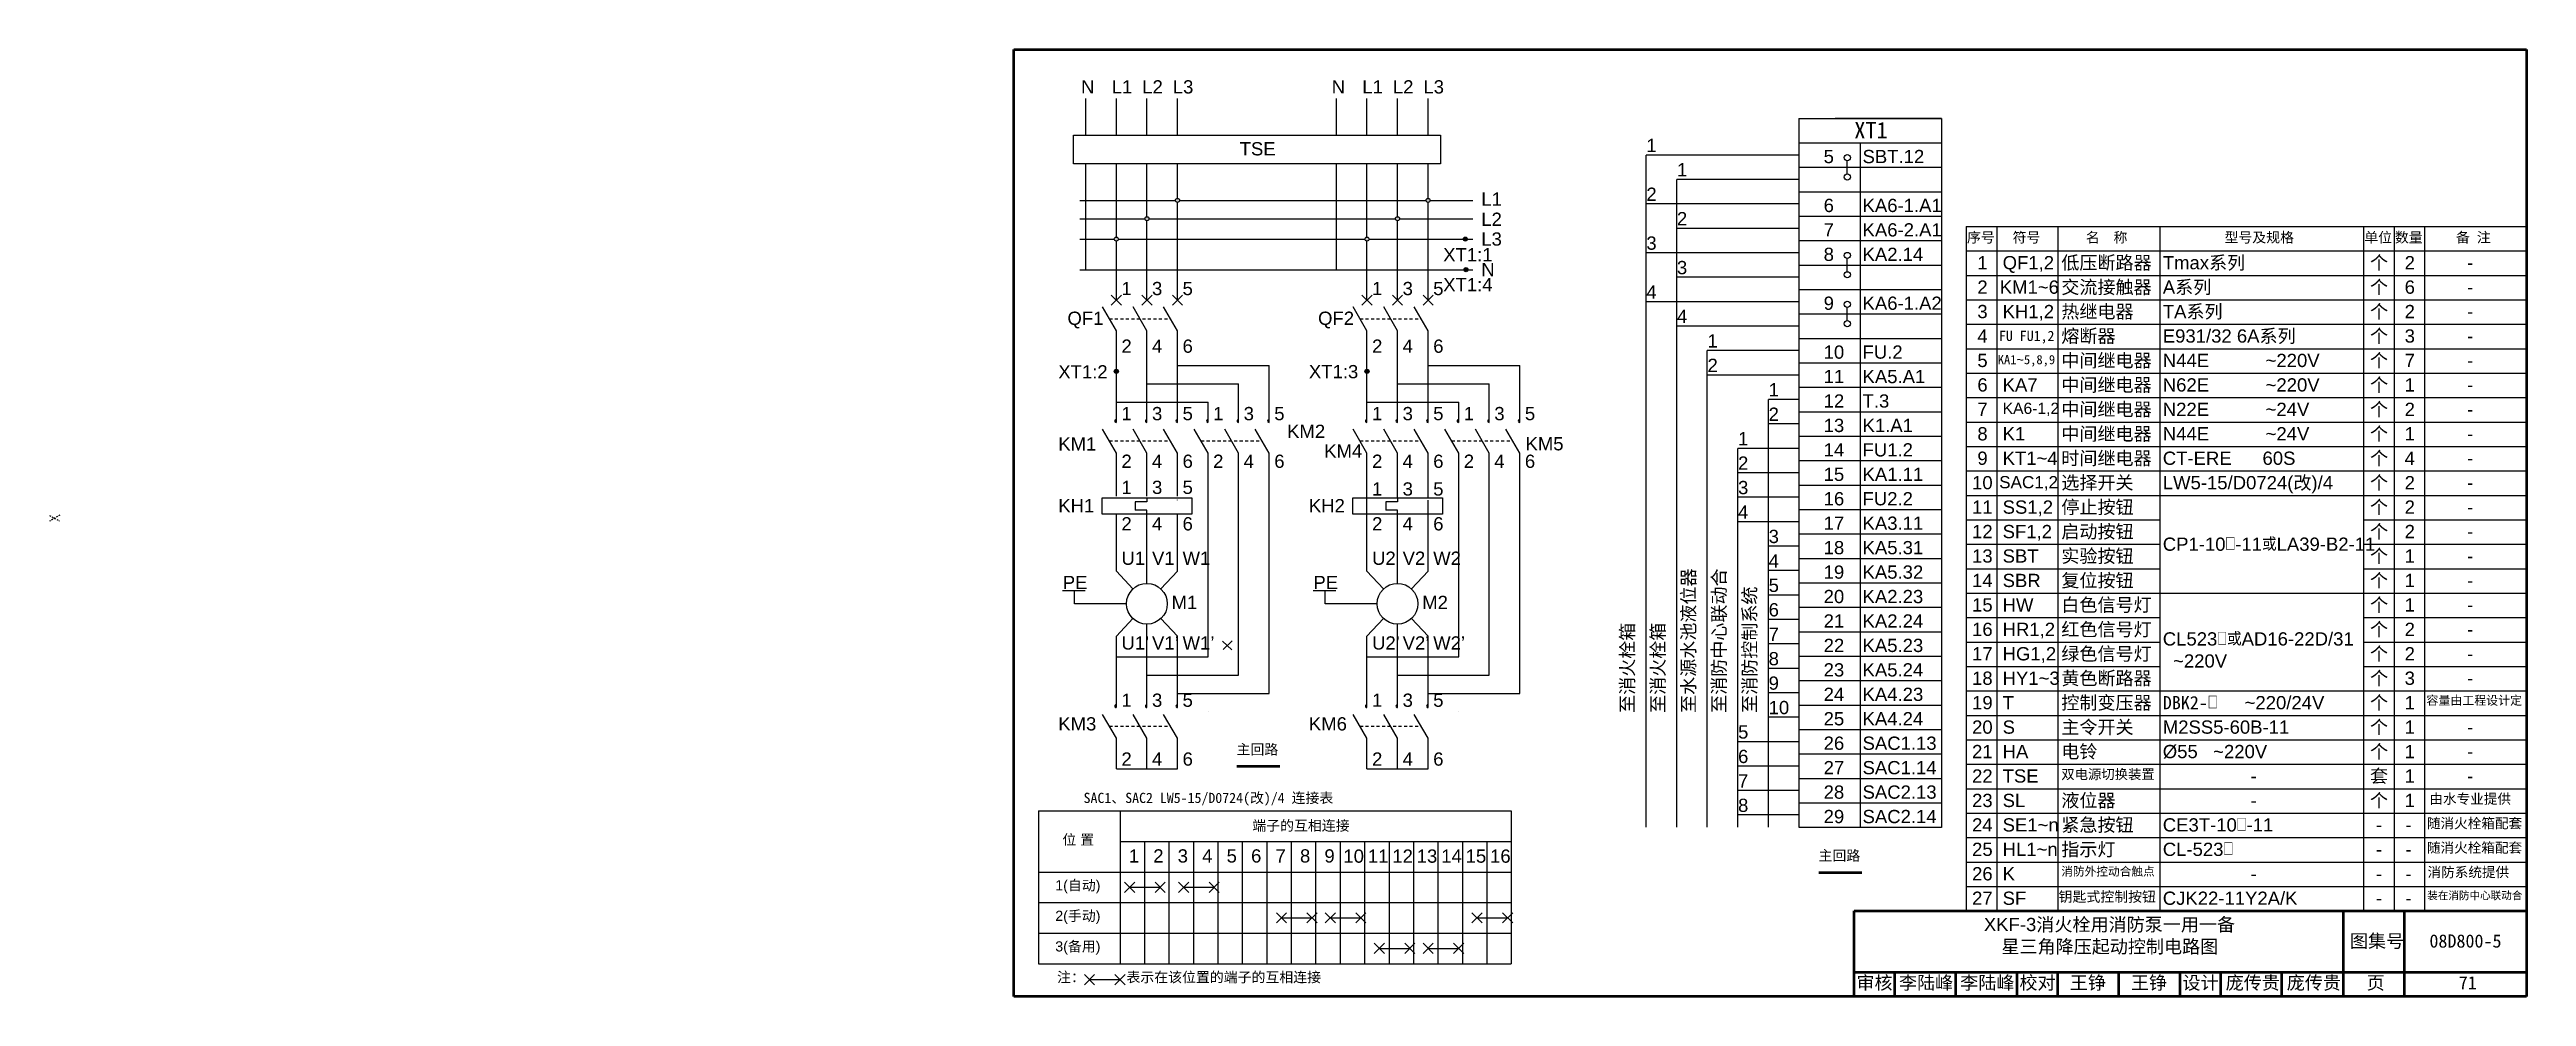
# Model space of a CAD drawing. Header units: millimetres. Extents: x -11306 to 51805, y 1010 to 70936.
# Drawn here: x 2577 to 3792, y 1010 to 1475 of the extents above; entities outside this region: 2.
import ezdxf

# ---------------------------------------------------------------- set-up
doc = ezdxf.new("R2010")
doc.units = ezdxf.units.MM
doc.linetypes.add('JIS_02_0.7', pattern=[1.35, 0.75, -0.6])
doc.layers.add('图层1', color=7, linetype='Continuous', lineweight=50)
doc.layers.add('图层2', color=7, linetype='JIS_02_0.7')
doc.styles.get("Standard").update_dxf_attribs({"font": 'arial.ttf'})
doc.dimstyles.new('ISO-25', dxfattribs={"dimtxt": 2.5, "dimasz": 2.5, "dimexe": 1.25, "dimexo": 0.625, "dimtad": 1, "dimtxsty": 'Standard', "dimcen": 2.5, "dimadec": 0, "dimazin": 0, "dimtfac": 1, "dimtmove": 0, "dimatfit": 3, "dimfxl": 1, "dimarcsym": 0})

msp = doc.modelspace()

# ---------------------------------------------------------------- blocks, each defined once
blk = doc.blocks.new('表格3')
for p, q in [((3295.6, 1388.4), (3295.6, 1052.4)), ((3295.6, 1388.4), (3570.6, 1388.4)), ((3310.6, 1388.4), (3310.6, 1052.4)), ((3340.6, 1388.4), (3340.6, 1052.4)), ((3390.6, 1388.4), (3390.6, 1052.4)), ((3490.6, 1388.4), (3490.6, 1052.4)), ((3505.6, 1388.4), (3505.6, 1052.4)), ((3520.6, 1388.4), (3520.6, 1052.4)), ((3570.6, 1388.4), (3570.6, 1052.4)), ((3295.6, 1376.4), (3570.6, 1376.4)), ((3295.6, 1364.4), (3570.6, 1364.4)), ((3295.6, 1352.4), (3570.6, 1352.4)), ((3295.6, 1340.4), (3570.6, 1340.4)), ((3295.6, 1328.4), (3570.6, 1328.4)), ((3295.6, 1316.4), (3570.6, 1316.4)), ((3295.6, 1304.4), (3570.6, 1304.4)), ((3295.6, 1292.4), (3570.6, 1292.4)), ((3295.6, 1280.4), (3570.6, 1280.4)), ((3295.6, 1268.4), (3570.6, 1268.4)), ((3295.6, 1256.4), (3570.6, 1256.4)), ((3295.6, 1244.4), (3390.6, 1244.4)), ((3490.6, 1244.4), (3570.6, 1244.4)), ((3295.6, 1232.4), (3390.6, 1232.4)), ((3490.6, 1232.4), (3570.6, 1232.4)), ((3295.6, 1220.4), (3390.6, 1220.4)), ((3490.6, 1220.4), (3570.6, 1220.4)), ((3295.6, 1208.4), (3570.6, 1208.4)), ((3295.6, 1196.4), (3390.6, 1196.4)), ((3490.6, 1196.4), (3570.6, 1196.4)), ((3295.6, 1184.4), (3390.6, 1184.4)), ((3490.6, 1184.4), (3570.6, 1184.4)), ((3295.6, 1172.4), (3390.6, 1172.4)), ((3490.6, 1172.4), (3570.6, 1172.4)), ((3295.6, 1160.4), (3570.6, 1160.4)), ((3295.6, 1148.4), (3570.6, 1148.4)), ((3295.6, 1136.4), (3570.6, 1136.4)), ((3295.6, 1124.4), (3570.6, 1124.4)), ((3295.6, 1112.4), (3570.6, 1112.4)), ((3295.6, 1100.4), (3570.6, 1100.4)), ((3295.6, 1088.4), (3570.6, 1088.4)), ((3295.6, 1076.4), (3570.6, 1076.4)), ((3295.6, 1064.4), (3570.6, 1064.4)), ((3295.6, 1052.4), (3570.6, 1052.4))]:
    blk.add_line(p, q)
at = {"attachment_point": 1}
for s, width, insert, char_height in [('\\P{\\fSimSun|b0|i0|c134|p2;序号}', 15, (3296, 1393.9), 5), ('\\P{\\fSimSun|b0|i0|c134|p2;符号}', 15, (3318.4, 1393.9), 5), ('\\P{\\fSimSun|b0|i0|c134|p2;名  称}', 24.627, (3354.3, 1393.9), 5), ('\\P{\\fSimSun|b0|i0|c134|p2;型号及规格}', 53.657, (3422.4, 1393.9), 5), ('\\P{\\fSimSun|b0|i0|c134|p2;单位}', 15, (3491, 1393.9), 5), ('\\P{\\fSimSun|b0|i0|c134|p2;数量}', 15, (3506, 1393.9), 5), ('\\P{\\fSimSun|b0|i0|c134|p2;备 注}', 23.622, (3536, 1393.9), 5), ('1', 15, (3301.1, 1373.9), 6.5), ('QF1,2', 15, (3313.5, 1373.9), 6.5), ('{\\fSimSun|b0|i0|c134|p2;低压断路器}', 58.228, (3342.3, 1373.9), 6.5), ('Tmax{\\fSimSun|b0|i0|c134|p2;系列}', 167.515, (3392.1, 1373.9), 6.5), ('{\\fSimSun|b0|i0|c134|p2;个}', 15, (3493.8, 1373.9), 6.5), ('2', 15, (3510.8, 1373.9), 6.5), ('2', 15, (3301.1, 1361.9), 6.5), ('KM1~6', 15, (3312.1, 1361.9), 6.5), ('{\\fSimSun|b0|i0|c134|p2;交流接触器}', 58.228, (3342.3, 1361.9), 6.5), ('A{\\fSimSun|b0|i0|c134|p2;系列}', 167.515, (3392.1, 1361.9), 6.5), ('{\\fSimSun|b0|i0|c134|p2;个}', 15, (3493.8, 1361.9), 6.5), ('6', 15, (3510.8, 1361.9), 6.5), ('-', 15, (3541.4, 1373.9), 6.5), ('3', 15, (3301.1, 1349.9), 6.5), ('KH1,2', 15, (3313.5, 1349.9), 6.5), ('{\\fSimSun|b0|i0|c134|p2;热继电器}', 58.228, (3342.3, 1349.9), 6.5), ('TA{\\fSimSun|b0|i0|c134|p2;系列}', 167.515, (3392.1, 1349.9), 6.5), ('{\\fSimSun|b0|i0|c134|p2;个}', 15, (3493.8, 1349.9), 6.5), ('2', 15, (3510.8, 1349.9), 6.5), ('-', 15, (3541.4, 1361.9), 6.5), ('4', 15, (3301.1, 1337.9), 6.5), ('{\\fSimSun|b0|i0|c134|p2;FU FU1,2}', 36.455, (3311.7, 1337.2), 5), ('{\\fSimSun|b0|i0|c134|p2;熔断器}', 58.228, (3342.3, 1337.9), 6.5), ('E931/32 6A{\\fSimSun|b0|i0|c134|p2;系列}', 167.515, (3392.1, 1337.9), 6.5), ('{\\fSimSun|b0|i0|c134|p2;个}', 15, (3493.8, 1337.9), 6.5), ('3', 15, (3510.8, 1337.9), 6.5), ('-', 15, (3541.4, 1349.9), 6.5), ('5', 15, (3301.1, 1325.9), 6.5), ('{\\fSimSun|b0|i0|c134|p2;^IKA1}~{\\fSimSun|b0|i0|c134|p2;5,8,9}', 15, (3311.1, 1325.3), 4.5), ('{\\fSimSun|b0|i0|c134|p2;中间继电器}', 58.228, (3342.3, 1325.9), 6.5), ('N44E           ~220V', 167.515, (3392.1, 1325.9), 6.5), ('{\\fSimSun|b0|i0|c134|p2;个}', 15, (3493.8, 1325.9), 6.5), ('7', 15, (3510.8, 1325.9), 6.5), ('-', 15, (3541.4, 1337.9), 6.5), ('6', 15, (3301.1, 1313.9), 6.5), ('KA7', 15, (3313.5, 1313.9), 6.5), ('{\\fSimSun|b0|i0|c134|p2;中间继电器}', 58.228, (3342.3, 1313.9), 6.5), ('N62E           ~220V', 167.515, (3392.1, 1313.9), 6.5), ('{\\fSimSun|b0|i0|c134|p2;个}', 15, (3493.8, 1313.9), 6.5), ('1', 15, (3510.8, 1313.9), 6.5), ('-', 15, (3541.4, 1325.9), 6.5), ('7', 15, (3301.1, 1301.9), 6.5), ('KA6-1,2', 15, (3313.5, 1301.9), 5.5), ('{\\fSimSun|b0|i0|c134|p2;中间继电器}', 58.228, (3342.3, 1301.9), 6.5), ('N22E           ~24V', 167.515, (3392.1, 1301.9), 6.5), ('{\\fSimSun|b0|i0|c134|p2;个}', 15, (3493.8, 1301.9), 6.5), ('2', 15, (3510.8, 1301.9), 6.5), ('-', 15, (3541.4, 1313.9), 6.5), ('8', 15, (3301.1, 1289.9), 6.5), ('K1', 15, (3313.5, 1289.9), 6.5), ('{\\fSimSun|b0|i0|c134|p2;中间继电器}', 58.228, (3342.3, 1289.9), 6.5), ('N44E           ~24V', 167.515, (3392.1, 1289.9), 6.5), ('{\\fSimSun|b0|i0|c134|p2;个}', 15, (3493.8, 1289.9), 6.5), ('1', 15, (3510.8, 1289.9), 6.5), ('-', 15, (3541.4, 1301.9), 6.5), ('9', 15, (3301.1, 1277.9), 6.5), ('KT1~4', 15, (3313.5, 1277.9), 6.5), ('{\\fSimSun|b0|i0|c134|p2;时间继电器}', 58.228, (3342.3, 1277.9), 6.5), ('CT-ERE      60S', 167.515, (3392.1, 1277.9), 6.5), ('{\\fSimSun|b0|i0|c134|p2;个}', 15, (3493.8, 1277.9), 6.5), ('4', 15, (3510.8, 1277.9), 6.5), ('-', 15, (3541.4, 1289.9), 6.5), ('10', 15, (3298.5, 1265.9), 6.5), ('SAC1,2', 15, (3311.8, 1265.9), 6), ('{\\fSimSun|b0|i0|c134|p2;选择开关}', 58.228, (3342.3, 1265.9), 6.5), ('LW5-15/D0724({\\fSimSun|b0|i0|c134|p2;改})/4', 167.515, (3392.1, 1265.9), 6.5), ('{\\fSimSun|b0|i0|c134|p2;个}', 15, (3493.8, 1265.9), 6.5), ('2', 15, (3510.8, 1265.9), 6.5), ('-', 15, (3541.4, 1277.9), 6.5), ('11', 15, (3298.5, 1253.9), 6.5), ('SS1,2', 15, (3313.5, 1253.9), 6.5), ('{\\fSimSun|b0|i0|c134|p2;停止按钮}', 58.228, (3342.3, 1253.9), 6.5), ('{\\fSimSun|b0|i0|c134|p2;个}', 15, (3493.8, 1253.9), 6.5), ('2', 15, (3510.8, 1253.9), 6.5), ('-', 15, (3541.4, 1265.9), 6.5), ('12', 15, (3298.5, 1241.9), 6.5), ('SF1,2', 15, (3313.5, 1241.9), 6.5), ('{\\fSimSun|b0|i0|c134|p2;启动按钮}', 58.228, (3342.3, 1241.9), 6.5), ('{\\fSimSun|b0|i0|c134|p2;个}', 15, (3493.8, 1241.9), 6.5), ('2', 15, (3510.8, 1241.9), 6.5), ('-', 15, (3541.4, 1253.9), 6.5), ('13', 15, (3298.5, 1229.9), 6.5), ('SBT', 15, (3313.5, 1229.9), 6.5), ('{\\fSimSun|b0|i0|c134|p2;实验按钮}', 58.228, (3342.3, 1229.9), 6.5), ('CP1-10{\\A1;\\Fgbtxt,intecad|c134;\\W0.67;\\C7;□}-11{\\Fgbtxt,intecad|c134;或}LA39-B2-11', 167.515, (3392.1, 1235.7), 6.5), ('{\\fSimSun|b0|i0|c134|p2;个}', 15, (3493.8, 1229.9), 6.5), ('1', 15, (3510.8, 1229.9), 6.5), ('-', 15, (3541.4, 1241.9), 6.5), ('14', 15, (3298.5, 1217.9), 6.5), ('SBR', 15, (3313.5, 1217.9), 6.5), ('{\\fSimSun|b0|i0|c134|p2;复位按钮}', 58.228, (3342.3, 1217.9), 6.5), ('{\\fSimSun|b0|i0|c134|p2;个}', 15, (3493.8, 1217.9), 6.5), ('1', 15, (3510.8, 1217.9), 6.5), ('-', 15, (3541.4, 1229.9), 6.5), ('15', 15, (3298.5, 1205.9), 6.5), ('HW', 15, (3313.5, 1205.9), 6.5), ('{\\fSimSun|b0|i0|c134|p2;白色信号灯}', 58.228, (3342.3, 1205.9), 6.5), ('{\\fSimSun|b0|i0|c134|p2;个}', 15, (3493.8, 1205.9), 6.5), ('1', 15, (3510.8, 1205.9), 6.5), ('-', 15, (3541.4, 1217.9), 6.5), ('16', 15, (3298.5, 1193.9), 6.5), ('HR1,2', 15, (3313.5, 1193.9), 6.5), ('{\\fSimSun|b0|i0|c134|p2;红色信号灯}', 58.228, (3342.3, 1193.9), 6.5), ('{\\fSimSun|b0|i0|c134|p2;个}', 15, (3493.8, 1193.9), 6.5), ('2', 15, (3510.8, 1193.9), 6.5), ('-', 15, (3541.4, 1205.9), 6.5), ('17', 15, (3298.5, 1181.9), 6.5), ('HG1,2', 15, (3313.5, 1181.9), 6.5), ('{\\fSimSun|b0|i0|c134|p2;绿色信号灯}', 58.228, (3342.3, 1181.9), 6.5), ('CL523{\\A1;\\Fgbtxt,intecad|c134;\\W0.67;\\C7;□\\A0;\\W1;\\C256;或}AD16-22D/31\\P  ~220V', 167.515, (3392.1, 1189.2), 6.5), ('{\\fSimSun|b0|i0|c134|p2;个}', 15, (3493.8, 1181.9), 6.5), ('2', 15, (3510.8, 1181.9), 6.5), ('-', 15, (3541.4, 1193.9), 6.5), ('18', 15, (3298.5, 1169.9), 6.5), ('HY1~3', 15, (3313.5, 1169.9), 6.5), ('{\\fSimSun|b0|i0|c134|p2;黄色断路器}', 58.228, (3342.3, 1169.9), 6.5), ('{\\fSimSun|b0|i0|c134|p2;个}', 15, (3493.8, 1169.9), 6.5), ('3', 15, (3510.8, 1169.9), 6.5), ('-', 15, (3541.4, 1181.9), 6.5), ('19', 15, (3298.5, 1157.9), 6.5), ('T', 15, (3313.5, 1157.9), 6.5), ('{\\fSimSun|b0|i0|c134|p2;控制变压器}', 58.228, (3342.3, 1157.9), 6.5), ('{\\fSimSun|b0|i0|c134|p2;DBK2-\\A1;\\Fgbtxt,intecad|c134;\\W0.67;\\C7;□\\A0;\\fSimSun|b0|i0|c134|p2;\\W1;\\C256;   }~220/24V', 167.515, (3392.1, 1157.9), 6.5), ('{\\fSimSun|b0|i0|c134|p2;个}', 15, (3493.8, 1157.9), 6.5), ('1', 15, (3510.8, 1157.9), 6.5), ('{\\fSimSun|b0|i0|c134|p2;容量由工程设计定}', 93.277, (3521.5, 1157.9), 4.3), ('-', 15, (3541.4, 1169.9), 6.5), ('20', 15, (3298.5, 1145.9), 6.5), ('S', 15, (3313.5, 1145.9), 6.5), ('{\\fSimSun|b0|i0|c134|p2;主令开关}', 58.228, (3342.3, 1145.9), 6.5), ('M2SS5-60B-11', 167.515, (3392.1, 1145.9), 6.5), ('{\\fSimSun|b0|i0|c134|p2;个}', 15, (3493.8, 1145.9), 6.5), ('1', 15, (3510.8, 1145.9), 6.5), ('21', 15, (3298.5, 1133.9), 6.5), ('HA', 15, (3313.5, 1133.9), 6.5), ('{\\fSimSun|b0|i0|c134|p2;电铃}', 58.228, (3342.3, 1133.9), 6.5), ('%%C55   ~220V', 167.515, (3392.1, 1133.9), 6.5), ('{\\fSimSun|b0|i0|c134|p2;个}', 15, (3493.8, 1133.9), 6.5), ('1', 15, (3510.8, 1133.9), 6.5), ('-', 15, (3541.4, 1145.9), 6.5), ('22', 15, (3298.5, 1121.9), 6.5), ('TSE', 15, (3313.5, 1121.9), 6.5), ('{\\fSimSun|b0|i0|c134|p2;双电源切换装置}', 228.25, (3342.3, 1121.9), 4.8), ('{\\fSimSun|b0|i0|c134|p2;套}', 15, (3493.8, 1121.9), 6.5), ('1', 15, (3510.8, 1121.9), 6.5), ('-', 15, (3541.4, 1133.9), 6.5), ('23', 15, (3298.5, 1109.9), 6.5), ('SL', 15, (3313.5, 1109.9), 6.5), ('{\\fSimSun|b0|i0|c134|p2;液位器}', 58.228, (3342.3, 1109.9), 6.5), ('-', 15, (3435.2, 1121.9), 6.5), ('-', 15, (3435.2, 1109.9), 6.5), ('{\\fSimSun|b0|i0|c134|p2;个}', 15, (3493.8, 1109.9), 6.5), ('1', 15, (3510.8, 1109.9), 6.5), ('{\\fSimSun|b0|i0|c134|p2;由水专业提供}', 95.33, (3522.9, 1109.9), 4.9), ('-', 15, (3541.4, 1121.9), 6.5), ('24', 15, (3298.5, 1097.9), 6.5), ('SE1~n', 15, (3313.5, 1097.9), 6.5), ('{\\fSimSun|b0|i0|c134|p2;紧急按钮}', 58.228, (3342.3, 1097.9), 6.5), ('CE3T-10{\\A1;\\Fgbtxt,intecad|c134;\\W0.67;\\C7;□}-11', 167.515, (3392.1, 1097.9), 6.5), ('-', 15, (3496.7, 1097.9), 6.5), ('-', 15, (3511.2, 1097.9), 6.5), ('{\\fSimSun|b0|i0|c134|p2;随消火栓箱配套}', 68.278, (3521.7, 1097.9), 4.9), ('25', 15, (3298.5, 1085.9), 6.5), ('HL1~n', 15, (3313.5, 1085.9), 6.5), ('{\\fSimSun|b0|i0|c134|p2;指示灯}', 58.228, (3342.3, 1085.9), 6.5), ('CL-523{\\A1;\\Fgbtxt,intecad|c134;\\W0.67;\\C7;□}', 167.515, (3392.1, 1085.9), 6.5), ('-', 15, (3496.7, 1085.9), 6.5), ('-', 15, (3511.2, 1085.9), 6.5), ('{\\fSimSun|b0|i0|c134|p2;随消火栓箱配套}', 68.278, (3521.7, 1085.9), 4.9), ('26', 15, (3298.5, 1073.9), 6.5), ('K', 15, (3313.5, 1073.9), 6.5), ('{\\fSimSun|b0|i0|c134|p2;消防外控动合触点}', 119.94, (3342.3, 1073.9), 4.2), ('-', 15, (3435.2, 1073.9), 6.5), ('-', 15, (3496.7, 1073.9), 6.5), ('-', 15, (3511.2, 1073.9), 6.5), ('{\\fSimSun|b0|i0|c134|p2;消防系统提供}', 97.393, (3522, 1073.9), 4.9), ('27', 15, (3298.5, 1061.9), 6.5), ('SF', 15, (3313.5, 1061.9), 6.5), ('{\\fSimSun|b0|i0|c134|p2;钥匙式控制按钮}', 58.228, (3341, 1061.9), 5), ('CJK22-11Y2A/K', 167.515, (3392.1, 1061.9), 6.5), ('-', 15, (3496.7, 1061.9), 6.5), ('-', 15, (3511.2, 1061.9), 6.5), ('{\\fSimSun|b0|i0|c134|p2;装在消防中心联动合}', 92.452, (3521.9, 1061.9), 3.8)]:
    blk.add_mtext_dynamic_manual_height_columns(s, width=width, gutter_width=12.5, heights=[0], dxfattribs=dict(at, insert=insert, char_height=char_height))
blk = doc.blocks.new('块1')
at = {"layer": '图层1'}
blk.add_line((3433, 1071.3), (3454.1, 1071.3), dxfattribs=at)
at = {"insert": (3411.7, 1082.1), "char_height": 5, "attachment_point": 1}
blk.add_mtext_dynamic_manual_height_columns('\\pi21.177;{\\fSimSun|b0|i0|c134|p2;主回路}', width=63.191, gutter_width=12.5, heights=[0], dxfattribs=at)
blk = doc.blocks.new('表格1')
for p, q in [((3435.2, 1441.5), (3505.2, 1441.5)), ((3435.2, 1441.5), (3435.2, 1093.5)), ((3505.2, 1441.5), (3452.9, 1441.5)), ((3505.2, 1441.5), (3505.2, 1093.4)), ((3360.2, 1093.5), (3360.2, 1423.5)), ((3435.2, 1423.5), (3360.2, 1423.5)), ((3435.2, 1429.5), (3505.2, 1429.5)), ((3465.2, 1429.5), (3465.2, 1093.2)), ((3375.2, 1093.5), (3375.2, 1411.5)), ((3435.2, 1411.5), (3375.2, 1411.5)), ((3435.2, 1417.5), (3505.2, 1417.5)), ((3458.9, 1414.2), (3458.9, 1420.7)), ((3435.2, 1399.5), (3360.2, 1399.5)), ((3435.2, 1405.5), (3505.2, 1405.5)), ((3435.2, 1387.5), (3375.2, 1387.5)), ((3435.2, 1393.5), (3505.2, 1393.5)), ((3435.2, 1375.5), (3360.2, 1375.5)), ((3435.2, 1381.5), (3505.2, 1381.5)), ((3435.2, 1363.5), (3375.2, 1363.5)), ((3435.2, 1369.5), (3505.2, 1369.5)), ((3458.9, 1366.2), (3458.9, 1372.7)), ((3435.2, 1351.5), (3360.2, 1351.5)), ((3435.2, 1357.5), (3505.2, 1357.5)), ((3435.2, 1339.5), (3375.2, 1339.5)), ((3435.2, 1345.5), (3505.2, 1345.5)), ((3458.9, 1342.2), (3458.9, 1348.7)), ((3390.2, 1093.5), (3390.2, 1327.5)), ((3435.2, 1327.5), (3390.2, 1327.5)), ((3435.2, 1333.5), (3505.2, 1333.5)), ((3435.2, 1315.5), (3390.2, 1315.5)), ((3435.2, 1321.5), (3505.2, 1321.5)), ((3420.2, 1093.5), (3420.2, 1303.5)), ((3435.2, 1303.5), (3420.2, 1303.5)), ((3435.2, 1309.5), (3505.2, 1309.5)), ((3435.2, 1291.5), (3420.2, 1291.5)), ((3435.2, 1297.5), (3505.2, 1297.5)), ((3405.2, 1093.5), (3405.2, 1279.5)), ((3435.2, 1279.5), (3405.2, 1279.5)), ((3435.2, 1285.5), (3505.2, 1285.5)), ((3435.2, 1267.5), (3405.2, 1267.5)), ((3435.2, 1267.5), (3405.2, 1267.5)), ((3435.2, 1273.5), (3505.2, 1273.5)), ((3435.2, 1255.5), (3405.2, 1255.5)), ((3435.2, 1261.5), (3505.2, 1261.5)), ((3435.2, 1243.5), (3405.2, 1243.5)), ((3435.2, 1249.5), (3505.2, 1249.5)), ((3435.2, 1231.5), (3420.2, 1231.5)), ((3435.2, 1237.5), (3505.2, 1237.5)), ((3435.2, 1219.5), (3420.2, 1219.5)), ((3435.2, 1219.5), (3420.2, 1219.5)), ((3435.2, 1225.5), (3505.2, 1225.5)), ((3435.2, 1207.5), (3420.2, 1207.5)), ((3435.2, 1213.5), (3505.2, 1213.5)), ((3435.2, 1195.5), (3420.2, 1195.5)), ((3435.2, 1201.5), (3505.2, 1201.5)), ((3435.2, 1183.5), (3420.2, 1183.5)), ((3435.2, 1189.5), (3505.2, 1189.5)), ((3435.2, 1171.5), (3420.2, 1171.5)), ((3435.2, 1171.5), (3420.2, 1171.5)), ((3435.2, 1177.5), (3505.2, 1177.5)), ((3435.2, 1159.5), (3420.2, 1159.5)), ((3435.2, 1165.5), (3505.2, 1165.5)), ((3435.2, 1147.5), (3420.2, 1147.5)), ((3435.2, 1153.5), (3505.2, 1153.5)), ((3435.2, 1135.5), (3405.2, 1135.5)), ((3435.2, 1141.5), (3505.2, 1141.5)), ((3435.2, 1123.5), (3405.2, 1123.5)), ((3435.2, 1123.5), (3405.2, 1123.5)), ((3435.2, 1129.5), (3505.2, 1129.5)), ((3435.2, 1111.5), (3405.2, 1111.5)), ((3435.2, 1117.5), (3505.2, 1117.5)), ((3435.2, 1099.5), (3405.2, 1099.5)), ((3435.2, 1105.5), (3505.2, 1105.5)), ((3435.2, 1093.5), (3505.2, 1093.5))]:
    blk.add_line(p, q)
for centre in [(3458.9, 1422.2), (3458.9, 1412.7), (3458.9, 1374.2), (3458.9, 1364.7), (3458.9, 1350.2), (3458.9, 1340.7)]:
    blk.add_circle(centre, 1.5)
at = {"attachment_point": 1}
for s, width, insert, char_height in [('\\pi27.156;{\\fSimSun|b0|i0|c134|p2;XT1}', 70, (3435.2, 1439.7), 8), ('1', 33.47, (3360.3, 1431.5), 6.5), ('5', 30, (3447.3, 1426), 6.5), ('SBT.12', 40, (3466.4, 1426), 6.5), ('1', 33.47, (3375.3, 1419.5), 6.5), ('2', 33.47, (3360.3, 1407.5), 6.5), ('6', 30, (3447.3, 1402), 6.5), ('KA6-1.A1', 40, (3466.4, 1402), 6.5), ('2', 33.47, (3375.3, 1395.5), 6.5), ('7', 30, (3447.3, 1390), 6.5), ('KA6-2.A1', 40, (3466.4, 1390), 6.5), ('3', 33.47, (3360.3, 1383.5), 6.5), ('8', 30, (3447.3, 1378), 6.5), ('KA2.14', 40, (3466.4, 1378), 6.5), ('3', 33.47, (3375.3, 1371.5), 6.5), ('4', 33.47, (3360.3, 1359.5), 6.5), ('9', 30, (3447.3, 1354), 6.5), ('KA6-1.A2', 40, (3466.4, 1354), 6.5), ('4', 33.47, (3375.3, 1347.5), 6.5), ('1', 33.47, (3390.3, 1335.5), 6.5), ('10', 30, (3447.3, 1330), 6.5), ('FU.2', 40, (3466.4, 1330), 6.5), ('2', 33.47, (3390.3, 1323.5), 6.5), ('11', 30, (3447.3, 1318), 6.5), ('KA5.A1', 40, (3466.4, 1318), 6.5), ('1', 33.47, (3420.3, 1311.5), 6.5), ('12', 30, (3447.3, 1306), 6.5), ('T.3', 40, (3466.4, 1306), 6.5), ('2', 33.47, (3420.3, 1299.5), 6.5), ('13', 30, (3447.3, 1294), 6.5), ('K1.A1', 40, (3466.4, 1294), 6.5), ('1', 33.47, (3405.3, 1287.5), 6.5), ('14', 30, (3447.3, 1282), 6.5), ('FU1.2', 40, (3466.4, 1282), 6.5), ('2', 33.47, (3405.3, 1275.5), 6.5), ('15', 30, (3447.3, 1270), 6.5), ('KA1.11', 40, (3466.4, 1270), 6.5), ('3', 33.47, (3405.3, 1263.5), 6.5), ('16', 30, (3447.3, 1258), 6.5), ('FU2.2', 40, (3466.4, 1258), 6.5), ('4', 33.47, (3405.3, 1251.5), 6.5), ('17', 30, (3447.3, 1246), 6.5), ('KA3.11', 40, (3466.4, 1246), 6.5), ('3', 33.47, (3420.3, 1239.5), 6.5), ('18', 30, (3447.3, 1234), 6.5), ('KA5.31', 40, (3466.4, 1234), 6.5), ('4', 33.47, (3420.3, 1227.5), 6.5), ('19', 30, (3447.3, 1222), 6.5), ('KA5.32', 40, (3466.4, 1222), 6.5), ('5', 33.47, (3420.3, 1215.5), 6.5), ('6', 33.47, (3420.3, 1203.5), 6.5), ('20', 30, (3447.3, 1210), 6.5), ('KA2.23', 40, (3466.4, 1210), 6.5), ('7', 33.47, (3420.3, 1191.5), 6.5), ('21', 30, (3447.3, 1198), 6.5), ('KA2.24', 40, (3466.4, 1198), 6.5), ('8', 33.47, (3420.3, 1179.5), 6.5), ('22', 30, (3447.3, 1186), 6.5), ('KA5.23', 40, (3466.4, 1186), 6.5), ('9', 33.47, (3420.3, 1167.5), 6.5), ('23', 30, (3447.3, 1174), 6.5), ('KA5.24', 40, (3466.4, 1174), 6.5), ('10', 33.47, (3420.3, 1155.5), 6.5), ('24', 30, (3447.3, 1162), 6.5), ('KA4.23', 40, (3466.4, 1162), 6.5), ('5', 33.47, (3405.3, 1143.5), 6.5), ('25', 30, (3447.3, 1150), 6.5), ('KA4.24', 40, (3466.4, 1150), 6.5), ('6', 33.47, (3405.3, 1131.5), 6.5), ('26', 30, (3447.3, 1138), 6.5), ('SAC1.13', 40, (3466.4, 1138), 6.5), ('7', 33.47, (3405.3, 1119.5), 6.5), ('27', 30, (3447.3, 1126), 6.5), ('SAC1.14', 40, (3466.4, 1126), 6.5), ('8', 33.47, (3405.3, 1107.5), 6.5), ('28', 30, (3447.3, 1114), 6.5), ('SAC2.13', 40, (3466.4, 1114), 6.5), ('29', 30, (3447.3, 1102), 6.5), ('SAC2.14', 40, (3466.4, 1102), 6.5)]:
    blk.add_mtext_dynamic_manual_height_columns(s, width=width, gutter_width=12.5, heights=[0], dxfattribs=dict(at, insert=insert, char_height=char_height))
at = {"char_height": 6.5, "attachment_point": 1, "rotation": 90}
for s, insert in [('{\\fSimSun|b0|i0|c134|p2;至水源水池液位器}', (3377.7, 1149.6)), ('{\\fSimSun|b0|i0|c134|p2;至消防中心联动合}', (3392.7, 1149.6)), ('{\\fSimSun|b0|i0|c134|p2;至消防控制系统}', (3407.7, 1149.6)), ('{\\fSimSun|b0|i0|c134|p2;至消火栓箱}', (3347.7, 1149.6)), ('{\\fSimSun|b0|i0|c134|p2;至消火栓箱}', (3362.7, 1149.6))]:
    blk.add_mtext_dynamic_manual_height_columns(s, width=108, gutter_width=12.5, heights=[0], dxfattribs=dict(at, insert=insert))
blk = doc.blocks.new('图2')
h = blk.add_hatch(color=256)
h.dxf.hatch_style = 1
h.set_gradient(color1=(51, 51, 51), color2=(0, 0, 0), one_color=1)
h.paths.add_polyline_path([(2813.2, 1306.8, 1), (2811.2, 1306.8, 1)])
h.paths.add_polyline_path([(2798.2, 1297.8, 1), (2796.2, 1297.8, 1)])
h.paths.add_polyline_path([(2783.2, 1287.8, 1), (2781.2, 1287.8, 1)])
h.paths.add_polyline_path([(2936.2, 1306.8, 1), (2934.2, 1306.8, 1)])
h.paths.add_polyline_path([(2921.2, 1297.8, 1), (2919.2, 1297.8, 1)])
h.paths.add_polyline_path([(2906.2, 1287.8, 1), (2904.2, 1287.8, 1)])
h = blk.add_hatch(color=256)
h.dxf.hatch_style = 1
h.set_gradient(color1=(51, 51, 51), color2=(0, 0, 0), one_color=1)
h.paths.add_polyline_path([(2954.5, 1287.8, 1), (2952.5, 1287.8, 1)])
h = blk.add_hatch(color=256)
h.dxf.hatch_style = 1
h.set_gradient(color1=(51, 51, 51), color2=(0, 0, 0), one_color=1)
h.paths.add_polyline_path([(2954.8, 1272.8, 1), (2952.8, 1272.8, 1)])
h = blk.add_hatch(color=256)
h.dxf.hatch_style = 1
h.set_gradient(color1=(51, 51, 51), color2=(0, 0, 0), one_color=1)
h.paths.add_polyline_path([(2783.2, 1222.9, 1), (2781.2, 1222.9, 1)])
h = blk.add_hatch(color=256)
h.dxf.hatch_style = 1
h.set_gradient(color1=(51, 51, 51), color2=(0, 0, 0), one_color=1)
h.paths.add_polyline_path([(2906.2, 1222.9, 1), (2904.2, 1222.9, 1)])
for p, q in [((2767.2, 1338.8), (2767.2, 1356.8)), ((2782.2, 1338.8), (2782.2, 1356.8)), ((2797.2, 1338.8), (2797.2, 1356.8)), ((2812.2, 1338.8), (2812.2, 1356.8)), ((2890.2, 1338.8), (2890.2, 1356.8)), ((2905.2, 1338.8), (2905.2, 1356.8)), ((2920.2, 1338.8), (2920.2, 1356.8)), ((2935.2, 1338.8), (2935.2, 1356.8)), ((2761.2, 1338.8), (2941.2, 1338.8)), ((2761.2, 1324.8), (2761.2, 1338.8)), ((2941.2, 1338.8), (2941.2, 1324.8)), ((2941.2, 1324.8), (2761.2, 1324.8)), ((2767.2, 1272.8), (2767.2, 1324.8)), ((2782.2, 1288.8), (2782.2, 1324.8)), ((2797.2, 1298.8), (2797.2, 1324.8)), ((2812.2, 1307.8), (2812.2, 1324.8)), ((2890.2, 1272.8), (2890.2, 1324.8)), ((2905.2, 1288.8), (2905.2, 1324.8)), ((2920.2, 1298.8), (2920.2, 1324.8)), ((2935.2, 1307.8), (2935.2, 1324.8)), ((2764.2, 1306.8), (2811.2, 1306.8)), ((2812.2, 1257.8), (2812.2, 1305.8)), ((2813.2, 1306.8), (2934.2, 1306.8)), ((2935.2, 1257.8), (2935.2, 1305.8)), ((2936.2, 1306.8), (2957.2, 1306.8)), ((2764.2, 1297.8), (2796.2, 1297.8)), ((2797.2, 1257.8), (2797.2, 1296.8)), ((2798.2, 1297.8), (2919.2, 1297.8)), ((2920.2, 1257.8), (2920.2, 1296.8)), ((2921.2, 1297.8), (2957.2, 1297.8)), ((2764.2, 1287.8), (2781.2, 1287.8)), ((2782.2, 1257.8), (2782.2, 1286.8)), ((2783.2, 1287.8), (2904.2, 1287.8)), ((2905.2, 1257.8), (2905.2, 1286.8)), ((2906.2, 1287.8), (2952.5, 1287.8)), ((2954.5, 1287.8), (2957.2, 1287.8)), ((2764.2, 1272.8), (2952.8, 1272.8)), ((2954.8, 1272.8), (2957.2, 1272.8)), ((2782.2, 1242.8), (2775.4, 1254.5)), ((2779.7, 1260.3), (2784.7, 1255.3)), ((2784.7, 1260.3), (2779.7, 1255.3)), ((2797.2, 1242.8), (2790.4, 1254.5)), ((2794.7, 1260.3), (2799.7, 1255.3)), ((2799.7, 1260.3), (2794.7, 1255.3)), ((2812.2, 1242.8), (2805.4, 1254.5)), ((2809.7, 1260.3), (2814.7, 1255.3)), ((2814.7, 1260.3), (2809.7, 1255.3)), ((2905.2, 1242.8), (2898.4, 1254.5)), ((2902.7, 1260.3), (2907.7, 1255.3)), ((2907.7, 1260.3), (2902.7, 1255.3)), ((2920.2, 1242.8), (2913.4, 1254.5)), ((2917.7, 1260.3), (2922.7, 1255.3)), ((2922.7, 1260.3), (2917.7, 1255.3)), ((2935.2, 1242.8), (2928.4, 1254.5)), ((2932.7, 1260.3), (2937.7, 1255.3)), ((2937.7, 1260.3), (2932.7, 1255.3)), ((2782.2, 1223.9), (2782.2, 1242.8)), ((2797.2, 1197.8), (2797.2, 1242.8)), ((2812.2, 1197.8), (2812.2, 1242.8)), ((2905.2, 1223.9), (2905.2, 1242.8)), ((2920.2, 1197.8), (2920.2, 1242.8)), ((2935.2, 1197.8), (2935.2, 1242.8)), ((2782.2, 1197.8), (2782.2, 1221.9)), ((2797.2, 1216.8), (2842.2, 1216.8)), ((2812.2, 1225.8), (2857.2, 1225.8)), ((2842.2, 1197.8), (2842.2, 1216.8)), ((2857.2, 1197.8), (2857.2, 1225.8)), ((2905.2, 1197.8), (2905.2, 1221.9)), ((2920.2, 1216.8), (2965.2, 1216.8)), ((2935.2, 1225.8), (2980.2, 1225.8)), ((2965.2, 1197.8), (2965.2, 1216.8)), ((2980.2, 1197.8), (2980.2, 1225.8)), ((2782.2, 1207.8), (2827.2, 1207.8)), ((2827.2, 1197.8), (2827.2, 1207.8)), ((2905.2, 1207.8), (2950.2, 1207.8)), ((2950.2, 1197.8), (2950.2, 1207.8)), ((2782.2, 1182.8), (2775.4, 1194.5)), ((2797.2, 1182.8), (2790.4, 1194.5)), ((2812.2, 1182.8), (2805.4, 1194.5)), ((2827.2, 1182.8), (2820.4, 1194.5)), ((2842.2, 1182.8), (2835.4, 1194.5)), ((2857.2, 1182.8), (2850.4, 1194.5)), ((2905.2, 1182.8), (2898.4, 1194.5)), ((2920.2, 1182.8), (2913.4, 1194.5)), ((2935.2, 1182.8), (2928.4, 1194.5)), ((2950.2, 1182.8), (2943.4, 1194.5)), ((2965.2, 1182.8), (2958.4, 1194.5)), ((2980.2, 1182.8), (2973.4, 1194.5)), ((2782.2, 1165.8), (2782.2, 1182.8)), ((2797.2, 1165.8), (2797.2, 1182.8)), ((2812.2, 1165.8), (2812.2, 1182.8)), ((2827.2, 1082.8), (2827.2, 1182.8)), ((2842.2, 1073.8), (2842.2, 1182.8)), ((2857.2, 1064.8), (2857.2, 1182.8)), ((2905.2, 1160.8), (2905.2, 1182.8)), ((2920.2, 1160.8), (2920.2, 1182.8)), ((2935.2, 1160.8), (2935.2, 1182.8)), ((2950.2, 1082.8), (2950.2, 1182.8)), ((2965.2, 1073.8), (2965.2, 1182.8)), ((2980.2, 1064.8), (2980.2, 1182.8)), ((2782.2, 1161.6), (2782.2, 1166.6)), ((2797.2, 1158.8), (2791.5, 1158.8)), ((2791.5, 1158.8), (2791.5, 1154.8)), ((2797.2, 1154.8), (2791.5, 1154.8)), ((2797.2, 1161.6), (2797.2, 1166.6)), ((2797.2, 1160.8), (2797.2, 1158.8)), ((2797.2, 1152.8), (2797.2, 1154.8)), ((2812.2, 1161.6), (2812.2, 1166.6)), ((2812.2, 1159.6), (2812.2, 1159.8)), ((2905.2, 1124.8), (2905.2, 1160.8)), ((2920.2, 1158.8), (2914.5, 1158.8)), ((2914.5, 1158.8), (2914.5, 1154.8)), ((2920.2, 1154.8), (2914.5, 1154.8)), ((2920.2, 1160.8), (2920.2, 1158.8)), ((2920.2, 1118.8), (2920.2, 1154.8)), ((2920.2, 1152.8), (2920.2, 1154.8)), ((2935.2, 1124.8), (2935.2, 1159.6)), ((2782.2, 1124.8), (2782.2, 1152.8)), ((2797.2, 1118.8), (2797.2, 1152.8)), ((2812.2, 1124.8), (2812.2, 1152.8)), ((2782.2, 1124.8), (2790.3, 1116.1)), ((2812.2, 1124.8), (2804, 1116.1)), ((2905.2, 1124.8), (2913.3, 1116.1)), ((2935.2, 1124.8), (2927, 1116.1)), ((2755.8, 1115.3), (2766.9, 1115.3)), ((2761.6, 1108.8), (2761.6, 1115.3)), ((2787.2, 1108.8), (2761.6, 1108.8)), ((2878.8, 1115.3), (2889.9, 1115.3)), ((2884.6, 1108.8), (2884.6, 1115.3)), ((2910.2, 1108.8), (2884.6, 1108.8)), ((2782.2, 1092.8), (2790.3, 1101.5)), ((2797.2, 1057.8), (2797.2, 1098.8)), ((2812.2, 1092.8), (2804, 1101.5)), ((2905.2, 1092.8), (2913.3, 1101.5)), ((2920.2, 1057.8), (2920.2, 1098.8)), ((2935.2, 1092.8), (2927, 1101.5)), ((2782.2, 1057.8), (2782.2, 1092.8)), ((2782.2, 1082.8), (2827.2, 1082.8)), ((2812.2, 1057.8), (2812.2, 1092.8)), ((2905.2, 1057.8), (2905.2, 1092.8)), ((2905.2, 1082.8), (2950.2, 1082.8)), ((2935.2, 1057.8), (2935.2, 1092.8)), ((2797.2, 1073.8), (2842.2, 1073.8)), ((2920.2, 1073.8), (2965.2, 1073.8)), ((2812.2, 1064.8), (2857.2, 1064.8)), ((2935.2, 1064.8), (2980.2, 1064.8)), ((2782.2, 1042.8), (2775.4, 1054.5)), ((2797.2, 1042.8), (2790.4, 1054.5)), ((2812.2, 1042.8), (2805.4, 1054.5)), ((2827.2, 1055.9), (2827.2, 1055.9)), ((2905.2, 1042.8), (2898.4, 1054.5)), ((2920.2, 1042.8), (2913.4, 1054.5)), ((2935.2, 1042.8), (2928.4, 1054.5)), ((2950.2, 1055.9), (2950.2, 1055.9)), ((2782.2, 1027.8), (2782.2, 1042.8)), ((2797.2, 1027.8), (2797.2, 1042.8)), ((2812.2, 1027.8), (2812.2, 1042.8)), ((2905.2, 1027.8), (2905.2, 1042.8)), ((2905.2, 1027.8), (2905.2, 1042.8)), ((2920.2, 1027.8), (2920.2, 1042.8)), ((2920.2, 1027.8), (2920.2, 1042.8)), ((2935.2, 1027.8), (2935.2, 1042.8)), ((2935.2, 1027.8), (2935.2, 1042.8)), ((2782.2, 1027.8), (2812.2, 1027.8)), ((2905.2, 1027.8), (2935.2, 1027.8)), ((2905.2, 1027.8), (2935.2, 1027.8))]:
    blk.add_line(p, q)
for points in [[(2775.2, 1152.8), (2775.2, 1160.8), (2819.2, 1160.8), (2819.2, 1152.8)], [(2898.2, 1152.8), (2898.2, 1160.8), (2942.2, 1160.8), (2942.2, 1152.8)]]:
    blk.add_lwpolyline(points, close=True)
for centre, radius in [((2812.2, 1306.8), 1), ((2935.2, 1306.8), 1), ((2782.2, 1287.8), 1), ((2797.2, 1297.8), 1), ((2905.2, 1287.8), 1), ((2920.2, 1297.8), 1), ((2953.5, 1287.8), 1), ((2953.8, 1272.8), 1), ((2782.2, 1222.9), 1), ((2905.2, 1222.9), 1), ((2797.2, 1108.8), 10), ((2920.2, 1108.8), 10)]:
    blk.add_circle(centre, radius)
for centre in [(2782.1, 1198.5), (2797.1, 1198.5), (2812.1, 1198.5), (2827.1, 1198.5), (2842.1, 1198.5), (2857.1, 1198.5), (2905.1, 1198.5), (2920.1, 1198.5), (2935.1, 1198.5), (2950.1, 1198.5), (2965.1, 1198.5), (2980.1, 1198.5), (2782.1, 1058.5), (2797.1, 1058.5), (2812.1, 1058.5), (2905.1, 1058.5), (2920.1, 1058.5), (2935.1, 1058.5)]:
    blk.add_arc(centre, 0.669, 84.8427, 275.1573)
at = {"layer": '图层2', "ltscale": 2}
for p, q in [((2778.8, 1248.7), (2808.8, 1248.7)), ((2901.8, 1248.7), (2931.8, 1248.7)), ((2778.8, 1188.7), (2808.8, 1188.7)), ((2823.8, 1188.7), (2853.8, 1188.7)), ((2901.8, 1188.7), (2931.8, 1188.7)), ((2946.8, 1188.7), (2976.8, 1188.7)), ((2778.8, 1048.7), (2808.8, 1048.7)), ((2901.8, 1048.7), (2931.8, 1048.7))]:
    blk.add_line(p, q, dxfattribs=at)
blk.add_blockref('块1', (-591.7, -42.3))
at = {"char_height": 6.5}
for s, width, insert, attachment_point in [('N', 35.425, (2764.9, 1365.8), 1), ('L1', 35.425, (2779.9, 1365.8), 1), ('L2', 35.425, (2794.9, 1365.8), 1), ('L3', 35.425, (2809.9, 1365.8), 1), ('N', 35.425, (2887.9, 1365.8), 1), ('L1', 35.425, (2902.9, 1365.8), 1), ('L2', 35.425, (2917.9, 1365.8), 1), ('L3', 35.425, (2932.9, 1365.8), 1), ('\\pi81.52;TSE', 180, (2761.2, 1335.4), 1), ('L1', 35.425, (2961.3, 1310.7), 1), ('L2', 35.425, (2961.3, 1300.8), 1), ('L3', 35.425, (2961.3, 1291.1), 1), ('XT1:1', 35.425, (2942.6, 1283.4), 1), ('1', 35.425, (2784.7, 1266.8), 1), ('3', 35.425, (2799.7, 1266.8), 1), ('5', 35.425, (2814.7, 1266.8), 1), ('1', 35.425, (2907.7, 1266.8), 1), ('3', 35.425, (2922.7, 1266.8), 1), ('5', 35.425, (2937.7, 1266.8), 1), ('XT1:4', 35.425, (2942.6, 1262.2), 7), ('N', 35.425, (2961.3, 1276.1), 1), ('QF1', 35.425, (2758.2, 1252.2), 1), ('QF2', 35.425, (2881.2, 1252.2), 1), ('2', 35.425, (2784.7, 1238.5), 1), ('4', 35.425, (2799.7, 1238.5), 1), ('6', 35.425, (2814.7, 1238.5), 1), ('2', 35.425, (2907.7, 1238.5), 1), ('4', 35.425, (2922.7, 1238.5), 1), ('6', 35.425, (2937.7, 1238.5), 1), ('XT1:2', 35.425, (2753.7, 1219.4), 7), ('XT1:3', 35.425, (2876.7, 1219.4), 7), ('1', 35.425, (2784.7, 1205.4), 1), ('3', 35.425, (2799.7, 1205.4), 1), ('5', 35.425, (2814.7, 1205.4), 1), ('1', 35.425, (2829.7, 1205.4), 1), ('3', 35.425, (2844.7, 1205.4), 1), ('5', 35.425, (2859.7, 1205.4), 1), ('1', 35.425, (2907.7, 1205.4), 1), ('3', 35.425, (2922.7, 1205.4), 1), ('5', 35.425, (2937.7, 1205.4), 1), ('1', 35.425, (2952.7, 1205.4), 1), ('3', 35.425, (2967.7, 1205.4), 1), ('5', 35.425, (2982.7, 1205.4), 1), ('KM2', 35.425, (2866, 1190.2), 7), ('KM1', 35.425, (2753.7, 1184), 7), ('2', 35.425, (2784.7, 1182), 1), ('4', 35.425, (2799.7, 1182), 1), ('6', 35.425, (2814.7, 1182), 1), ('2', 35.425, (2829.7, 1182), 1), ('4', 35.425, (2844.7, 1182), 1), ('6', 35.425, (2859.7, 1182), 1), ('\\pt6.5;KM4', 35.425, (2884.2, 1180.5), 7), ('2', 35.425, (2907.7, 1182), 1), ('4', 35.425, (2922.7, 1182), 1), ('6', 35.425, (2937.7, 1182), 1), ('2', 35.425, (2952.7, 1182), 1), ('4', 35.425, (2967.7, 1182), 1), ('6', 35.425, (2982.7, 1182), 1), ('KM5', 35.425, (2983, 1184), 7), ('1', 35.425, (2784.7, 1169.2), 1), ('3', 35.425, (2799.7, 1169.2), 1), ('5', 35.425, (2814.7, 1169.2), 1), ('1', 35.425, (2907.7, 1168.4), 1), ('3', 35.425, (2922.7, 1168.4), 1), ('5', 35.425, (2937.7, 1168.4), 1), ('KH1', 35.425, (2753.7, 1153.7), 7), ('KH2', 35.425, (2876.7, 1153.7), 7), ('2', 35.425, (2784.7, 1151.3), 1), ('4', 35.425, (2799.7, 1151.3), 1), ('6', 35.425, (2814.7, 1151.3), 1), ('2', 35.425, (2907.7, 1151.3), 1), ('4', 35.425, (2922.7, 1151.3), 1), ('6', 35.425, (2937.7, 1151.3), 1), ('U1', 35.425, (2784.7, 1134.4), 1), ('V1', 35.425, (2799.7, 1134.4), 1), ('W1', 35.425, (2814.7, 1134.4), 1), ('U2', 35.425, (2907.7, 1134.4), 1), ('V2', 35.425, (2922.7, 1134.4), 1), ('W2', 35.425, (2937.7, 1134.4), 1), ('PE', 35.425, (2755.9, 1116), 7), ('PE', 35.425, (2878.9, 1116), 7), ('M1', 35.425, (2809.3, 1112.7), 1), ('M2', 35.425, (2932.3, 1112.7), 1), ('U1’', 35.425, (2784.7, 1092.8), 1), ('V1’', 35.425, (2799.7, 1092.8), 1), ('W1’', 35.425, (2814.7, 1092.8), 1), ('U2’', 35.425, (2907.7, 1092.8), 1), ('V2’', 35.425, (2922.7, 1092.8), 1), ('W2’', 35.425, (2937.7, 1092.8), 1), ('1', 35.425, (2784.7, 1064.7), 1), ('3', 35.425, (2799.7, 1064.7), 1), ('5', 35.425, (2814.7, 1064.7), 1), ('1', 35.425, (2907.7, 1064.7), 1), ('3', 35.425, (2922.7, 1064.7), 1), ('5', 35.425, (2937.7, 1064.7), 1), ('KM3', 35.425, (2753.7, 1046.5), 7), ('KM6', 35.425, (2876.7, 1046.5), 7), ('2', 35.425, (2784.7, 1035.8), 1), ('4', 35.425, (2799.7, 1035.8), 1), ('6', 35.425, (2814.7, 1035.8), 1), ('2', 35.425, (2907.7, 1035.8), 1), ('4', 35.425, (2922.7, 1035.8), 1), ('6', 35.425, (2937.7, 1035.8), 1)]:
    blk.add_mtext_dynamic_manual_height_columns(s, width=width, gutter_width=12.5, heights=[0], dxfattribs=dict(at, insert=insert, attachment_point=attachment_point))
blk = doc.blocks.new('外框1')
at = {"layer": '图层1'}
for p, q in [((3067.2, 1010.4), (3067.2, 1464.4)), ((3067.2, 1464.4), (3792.2, 1464.4)), ((3792.2, 1464.4), (3792.2, 1010.4)), ((3792.2, 1010.4), (3067.2, 1010.4))]:
    blk.add_line(p, q, dxfattribs=at)
blk = doc.blocks.new('表4')
at = {"layer": '图层1'}
for p, q in [((3462.2, 1052.4), (3792.2, 1052.4)), ((3462.2, 1010.4), (3462.2, 1052.4)), ((3702.2, 1052.4), (3702.2, 1010.4)), ((3732.2, 1052.4), (3732.2, 1010.4)), ((3792.2, 1052.4), (3792.2, 1010.4)), ((3462.2, 1022.4), (3792.2, 1022.4)), ((3482.2, 1010.4), (3482.2, 1022.4)), ((3512.2, 1010.4), (3512.2, 1022.4)), ((3542.2, 1010.4), (3542.2, 1022.4)), ((3562.2, 1010.4), (3562.2, 1022.4)), ((3592.2, 1010.4), (3592.2, 1022.4)), ((3622.2, 1010.4), (3622.2, 1022.4)), ((3642.2, 1010.4), (3642.2, 1022.4)), ((3672.2, 1010.4), (3672.2, 1022.4))]:
    blk.add_line(p, q, dxfattribs=at)
at = {"layer": '图层1', "char_height": 6.5, "attachment_point": 1}
for s, width, insert in [('\\pi48.742;XKF-3{\\fSimSun|b0|i0|c134|p2;消火栓用消防泵一用一备\\P\\pi57.359;星三角降压起动控制电路图}', 225, (3477.2, 1049)), ('{\\fSimSun|b0|i0|c134|p2;图集号}', 29.557, (3705.6, 1040.9)), ('{\\fSimSun|b0|i0|c134|p2;08D800-5}', 29.557, (3744.6, 1040.9)), ('{\\fSimSun|b0|i0|c134|p2;审核}', 29.557, (3463.4, 1020.4)), ('{\\fSimSun|b0|i0|c134|p2;李陆峰}', 29.557, (3484.3, 1020.4)), ('{\\fSimSun|b0|i0|c134|p2;李陆峰}', 29.557, (3514.3, 1020.4)), ('{\\fSimSun|b0|i0|c134|p2;校对}', 29.557, (3543.4, 1020.4)), ('{\\fSimSun|b0|i0|c134|p2;王铮}', 29.557, (3568.1, 1020.4)), ('{\\fSimSun|b0|i0|c134|p2;王铮}', 29.557, (3598.1, 1020.4)), ('{\\fSimSun|b0|i0|c134|p2;设计}', 29.557, (3623.4, 1020.4)), ('{\\fSimSun|b0|i0|c134|p2;庞传贵}', 29.557, (3644.6, 1020.4)), ('{\\fSimSun|b0|i0|c134|p2;庞传贵}', 29.557, (3674.6, 1020.4)), ('{\\fSimSun|b0|i0|c134|p2;页}', 29.557, (3713.8, 1020.4)), ('{\\fSimSun|b0|i0|c134|p2;71}', 29.557, (3759, 1020.4))]:
    blk.add_mtext_dynamic_manual_height_columns(s, width=width, gutter_width=12.5, heights=[0], dxfattribs=dict(at, insert=insert))
blk = doc.blocks.new('图1')
for p, q in [((3027.2, 1029.1), (3032.2, 1024.1)), ((3032.2, 1029.1), (3027.2, 1024.1)), ((3029.7, 1026.6), (3044.7, 1026.6)), ((3042.2, 1029.1), (3047.2, 1024.1)), ((3047.2, 1029.1), (3042.2, 1024.1))]:
    blk.add_line(p, q)
blk = doc.blocks.new('表3')
for p, q in [((3062, 1101.5), (3062, 1026.5)), ((3062, 1101.5), (3294, 1101.5)), ((3102, 1101.5), (3102, 1026.5)), ((3294, 1101.5), (3294, 1026.5)), ((3102, 1086.5), (3294, 1086.5)), ((3114, 1086.5), (3114, 1026.5)), ((3126, 1086.5), (3126, 1026.5)), ((3138, 1086.5), (3138, 1026.5)), ((3150, 1086.5), (3150, 1026.5)), ((3162, 1086.5), (3162, 1026.5)), ((3174, 1086.5), (3174, 1026.5)), ((3186, 1086.5), (3186, 1026.5)), ((3198, 1086.5), (3198, 1026.5)), ((3210, 1086.5), (3210, 1026.5)), ((3222, 1086.5), (3222, 1026.5)), ((3234, 1086.5), (3234, 1026.5)), ((3246, 1086.5), (3246, 1026.5)), ((3258, 1086.5), (3258, 1026.5)), ((3270, 1086.5), (3270, 1026.5)), ((3282, 1086.5), (3282, 1026.5)), ((3062, 1071.5), (3294, 1071.5)), ((3104.2, 1066.5), (3109.2, 1061.5)), ((3109.2, 1066.5), (3104.2, 1061.5)), ((3106.7, 1064), (3121.7, 1064)), ((3119.2, 1066.5), (3124.2, 1061.5)), ((3124.2, 1066.5), (3119.2, 1061.5)), ((3130.7, 1066.5), (3135.7, 1061.5)), ((3135.7, 1066.5), (3130.7, 1061.5)), ((3133.2, 1064), (3148.2, 1064)), ((3145.7, 1066.5), (3150.7, 1061.5)), ((3150.7, 1066.5), (3145.7, 1061.5)), ((3062, 1056.5), (3294, 1056.5)), ((3178.7, 1051.5), (3183.7, 1046.5)), ((3183.7, 1051.5), (3178.7, 1046.5)), ((3181.2, 1049), (3196.2, 1049)), ((3193.7, 1051.5), (3198.7, 1046.5)), ((3198.7, 1051.5), (3193.7, 1046.5)), ((3202.7, 1051.5), (3207.7, 1046.5)), ((3207.7, 1051.5), (3202.7, 1046.5)), ((3205.2, 1049), (3220.2, 1049)), ((3217.7, 1051.5), (3222.7, 1046.5)), ((3222.7, 1051.5), (3217.7, 1046.5)), ((3274.7, 1051.5), (3279.7, 1046.5)), ((3279.7, 1051.5), (3274.7, 1046.5)), ((3277.2, 1049), (3292.2, 1049)), ((3289.7, 1051.5), (3294.7, 1046.5)), ((3294.7, 1051.5), (3289.7, 1046.5)), ((3062, 1041.5), (3294, 1041.5)), ((3226.7, 1036.5), (3231.7, 1031.5)), ((3231.7, 1036.5), (3226.7, 1031.5)), ((3229.2, 1034), (3244.2, 1034)), ((3241.7, 1036.5), (3246.7, 1031.5)), ((3246.7, 1036.5), (3241.7, 1031.5)), ((3250.7, 1036.5), (3255.7, 1031.5)), ((3255.7, 1036.5), (3250.7, 1031.5)), ((3253.2, 1034), (3268.2, 1034)), ((3265.7, 1036.5), (3270.7, 1031.5)), ((3270.7, 1036.5), (3265.7, 1031.5)), ((3062, 1026.5), (3294, 1026.5))]:
    blk.add_line(p, q)
blk.add_blockref('图1', (57.3, -7.9))
at = {"attachment_point": 1}
for s, width, insert, char_height in [('{\\fSimSun|b0|i0|c134|p2;SAC1、SAC2 LW5-15/D0724(改)/4 连接表}', 144.601, (3084.1, 1110.4), 5), ('{\\fSimSun|b0|i0|c134|p2;端子的互相连接}', 63.191, (3166.9, 1096.8), 5), ('{\\fSimSun|b0|i0|c134|p2;位} {\\fSimSun|b0|i0|c134|p2;置}', 40, (3073.7, 1089.9), 5), ('\\P1', 12, (3106.3, 1093.5), 6.5), ('\\P2', 12, (3118.3, 1093.5), 6.5), ('\\P3', 12, (3130.3, 1093.5), 6.5), ('\\P4', 12, (3142.3, 1093.5), 6.5), ('\\P5', 12, (3154.3, 1093.5), 6.5), ('\\P6', 12, (3166.3, 1093.5), 6.5), ('\\P7', 12, (3178.3, 1093.5), 6.5), ('\\P8', 12, (3190.3, 1093.5), 6.5), ('\\P9', 12, (3202.3, 1093.5), 6.5), ('\\P10', 12, (3211.6, 1093.4), 6.5), ('\\P11', 12, (3223.6, 1093.4), 6.5), ('\\P12', 12, (3235.6, 1093.4), 6.5), ('\\P13', 12, (3247.6, 1093.4), 6.5), ('\\P14', 12, (3259.6, 1093.4), 6.5), ('\\P15', 12, (3271.6, 1093.4), 6.5), ('\\P16', 12, (3283.6, 1093.4), 6.5), ('1({\\fSimSun|b0|i0|c134|p2;自动})', 40, (3070.2, 1067.5), 5), ('2({\\fSimSun|b0|i0|c134|p2;手动})', 40, (3070.2, 1052.5), 5), ('3({\\fSimSun|b0|i0|c134|p2;备用})', 40, (3070.2, 1037.5), 5), ('{\\fSimSun|b0|i0|c134|p2;注：      表示在该位置的端子的互相连接}', 144.601, (3071.1, 1022.4), 5)]:
    blk.add_mtext_dynamic_manual_height_columns(s, width=width, gutter_width=12.5, heights=[0], dxfattribs=dict(at, insert=insert, char_height=char_height))
blk = doc.blocks.new('*D7')
at = {"layer": 'Defpoints', "color": 0, "transparency": 16777216}
for p in [(17016.1, 70932.3), (-11306.3, 58935.3), (17016.1, 58935.3)]:
    blk.add_point(p, dxfattribs=at)
at = {"layer": '图层1', "color": 0, "lineweight": -2, "transparency": 16777216}
for p, q in [((-11306.3, 58935.9), (-11306.3, 70933.6)), ((-11303.8, 70932.3), (17013.6, 70932.3)), ((17016.1, 58935.9), (17016.1, 70933.6))]:
    blk.add_line(p, q, dxfattribs=at)
at = {"layer": '图层1', "color": 0, "transparency": 16777216}
for points in [[(-11303.8, 70932.7), (-11303.8, 70931.9), (-11306.3, 70932.3)], [(17013.6, 70932.7), (17013.6, 70931.9), (17016.1, 70932.3)]]:
    blk.add_solid(points, dxfattribs=at)
at = {"layer": '图层1', "color": 0, "transparency": 16777216, "insert": (2854.9, 70934.5), "char_height": 2.5, "attachment_point": 5}
blk.add_mtext('28322,38', dxfattribs=at)
blk = doc.blocks.new('*D8')
at = {"layer": 'Defpoints', "color": 0, "transparency": 16777216}
for p in [(51804.8, 70820), (40514.7, 65945.4), (51804.8, 65945.4)]:
    blk.add_point(p, dxfattribs=at)
at = {"layer": '图层1', "color": 0, "lineweight": -2, "transparency": 16777216}
for p, q in [((40514.7, 65946.1), (40514.7, 70821.2)), ((51804.8, 65946.1), (51804.8, 70821.2)), ((40517.2, 70820), (51802.3, 70820))]:
    blk.add_line(p, q, dxfattribs=at)
at = {"layer": '图层1', "color": 0, "transparency": 16777216}
for points in [[(40517.2, 70820.4), (40517.2, 70819.5), (40514.7, 70820)], [(51802.3, 70820.4), (51802.3, 70819.5), (51804.8, 70820)]]:
    blk.add_solid(points, dxfattribs=at)
at = {"layer": '图层1', "color": 0, "transparency": 16777216, "insert": (46159.7, 70822.1), "char_height": 2.5, "attachment_point": 5}
blk.add_mtext('11290,1', dxfattribs=at)

# ---------------------------------------------------------------- dimensions: what is measured, and where the dimension line sits
at = {"layer": '图层1'}
for base, p1, p2, picture, middle in [((17016.091, 70932.328), (-11306.289, 58935.292), (17016.091, 58935.292), '*D7', (2854.901, 70934.455)), ((51804.765, 70819.964), (40514.668, 65945.434), (51804.765, 65945.434), '*D8', (46159.717, 70822.092))]:
    dim = msp.add_linear_dim(base=base, p1=p1, p2=p2, dimstyle='ISO-25', dxfattribs=at)
    dim.commit()
    dim.dimension.update_dxf_attribs({"geometry": picture, "text_midpoint": middle})

# ---------------------------------------------------------------- linework, layer by layer
for p, q in [((3152.25, 1184.769), (3156.928, 1180.556)), ((3157.013, 1184.979), (3152.545, 1180.724))]:
    msp.add_line(p, q)
at = {"layer": '图层2'}
for p, q in [((2576.622, 1246.602), (2581.561, 1243.751)), ((2581.725, 1246.689), (2576.645, 1243.756))]:
    msp.add_line(p, q, dxfattribs=at)

# ---------------------------------------------------------------- block references
at = {"xscale": 1.023959475, "yscale": 1.023959475, "zscale": 1.023959475}
msp.add_blockref('外框1', (-90.86, -24.209), dxfattribs=at)
for name, p in [('图2', (317.983, 94.411)), ('表格1', (0, 0)), ('表格3', (221.646, 0)), ('表3', (0, 0)), ('表4', (0, 0))]:
    msp.add_blockref(name, p)
at = {"layer": '图层1'}
msp.add_blockref('块1', (11.943, 0), dxfattribs=at)

msp.set_redraw_order([(e.dxf.handle, doc.entitydb.next_handle()) for e in msp.query("TEXT MTEXT ATTDEF DIMENSION ARC_DIMENSION")])  # texts and dimensions are drawn at this point

doc.saveas('drawing.dxf')
